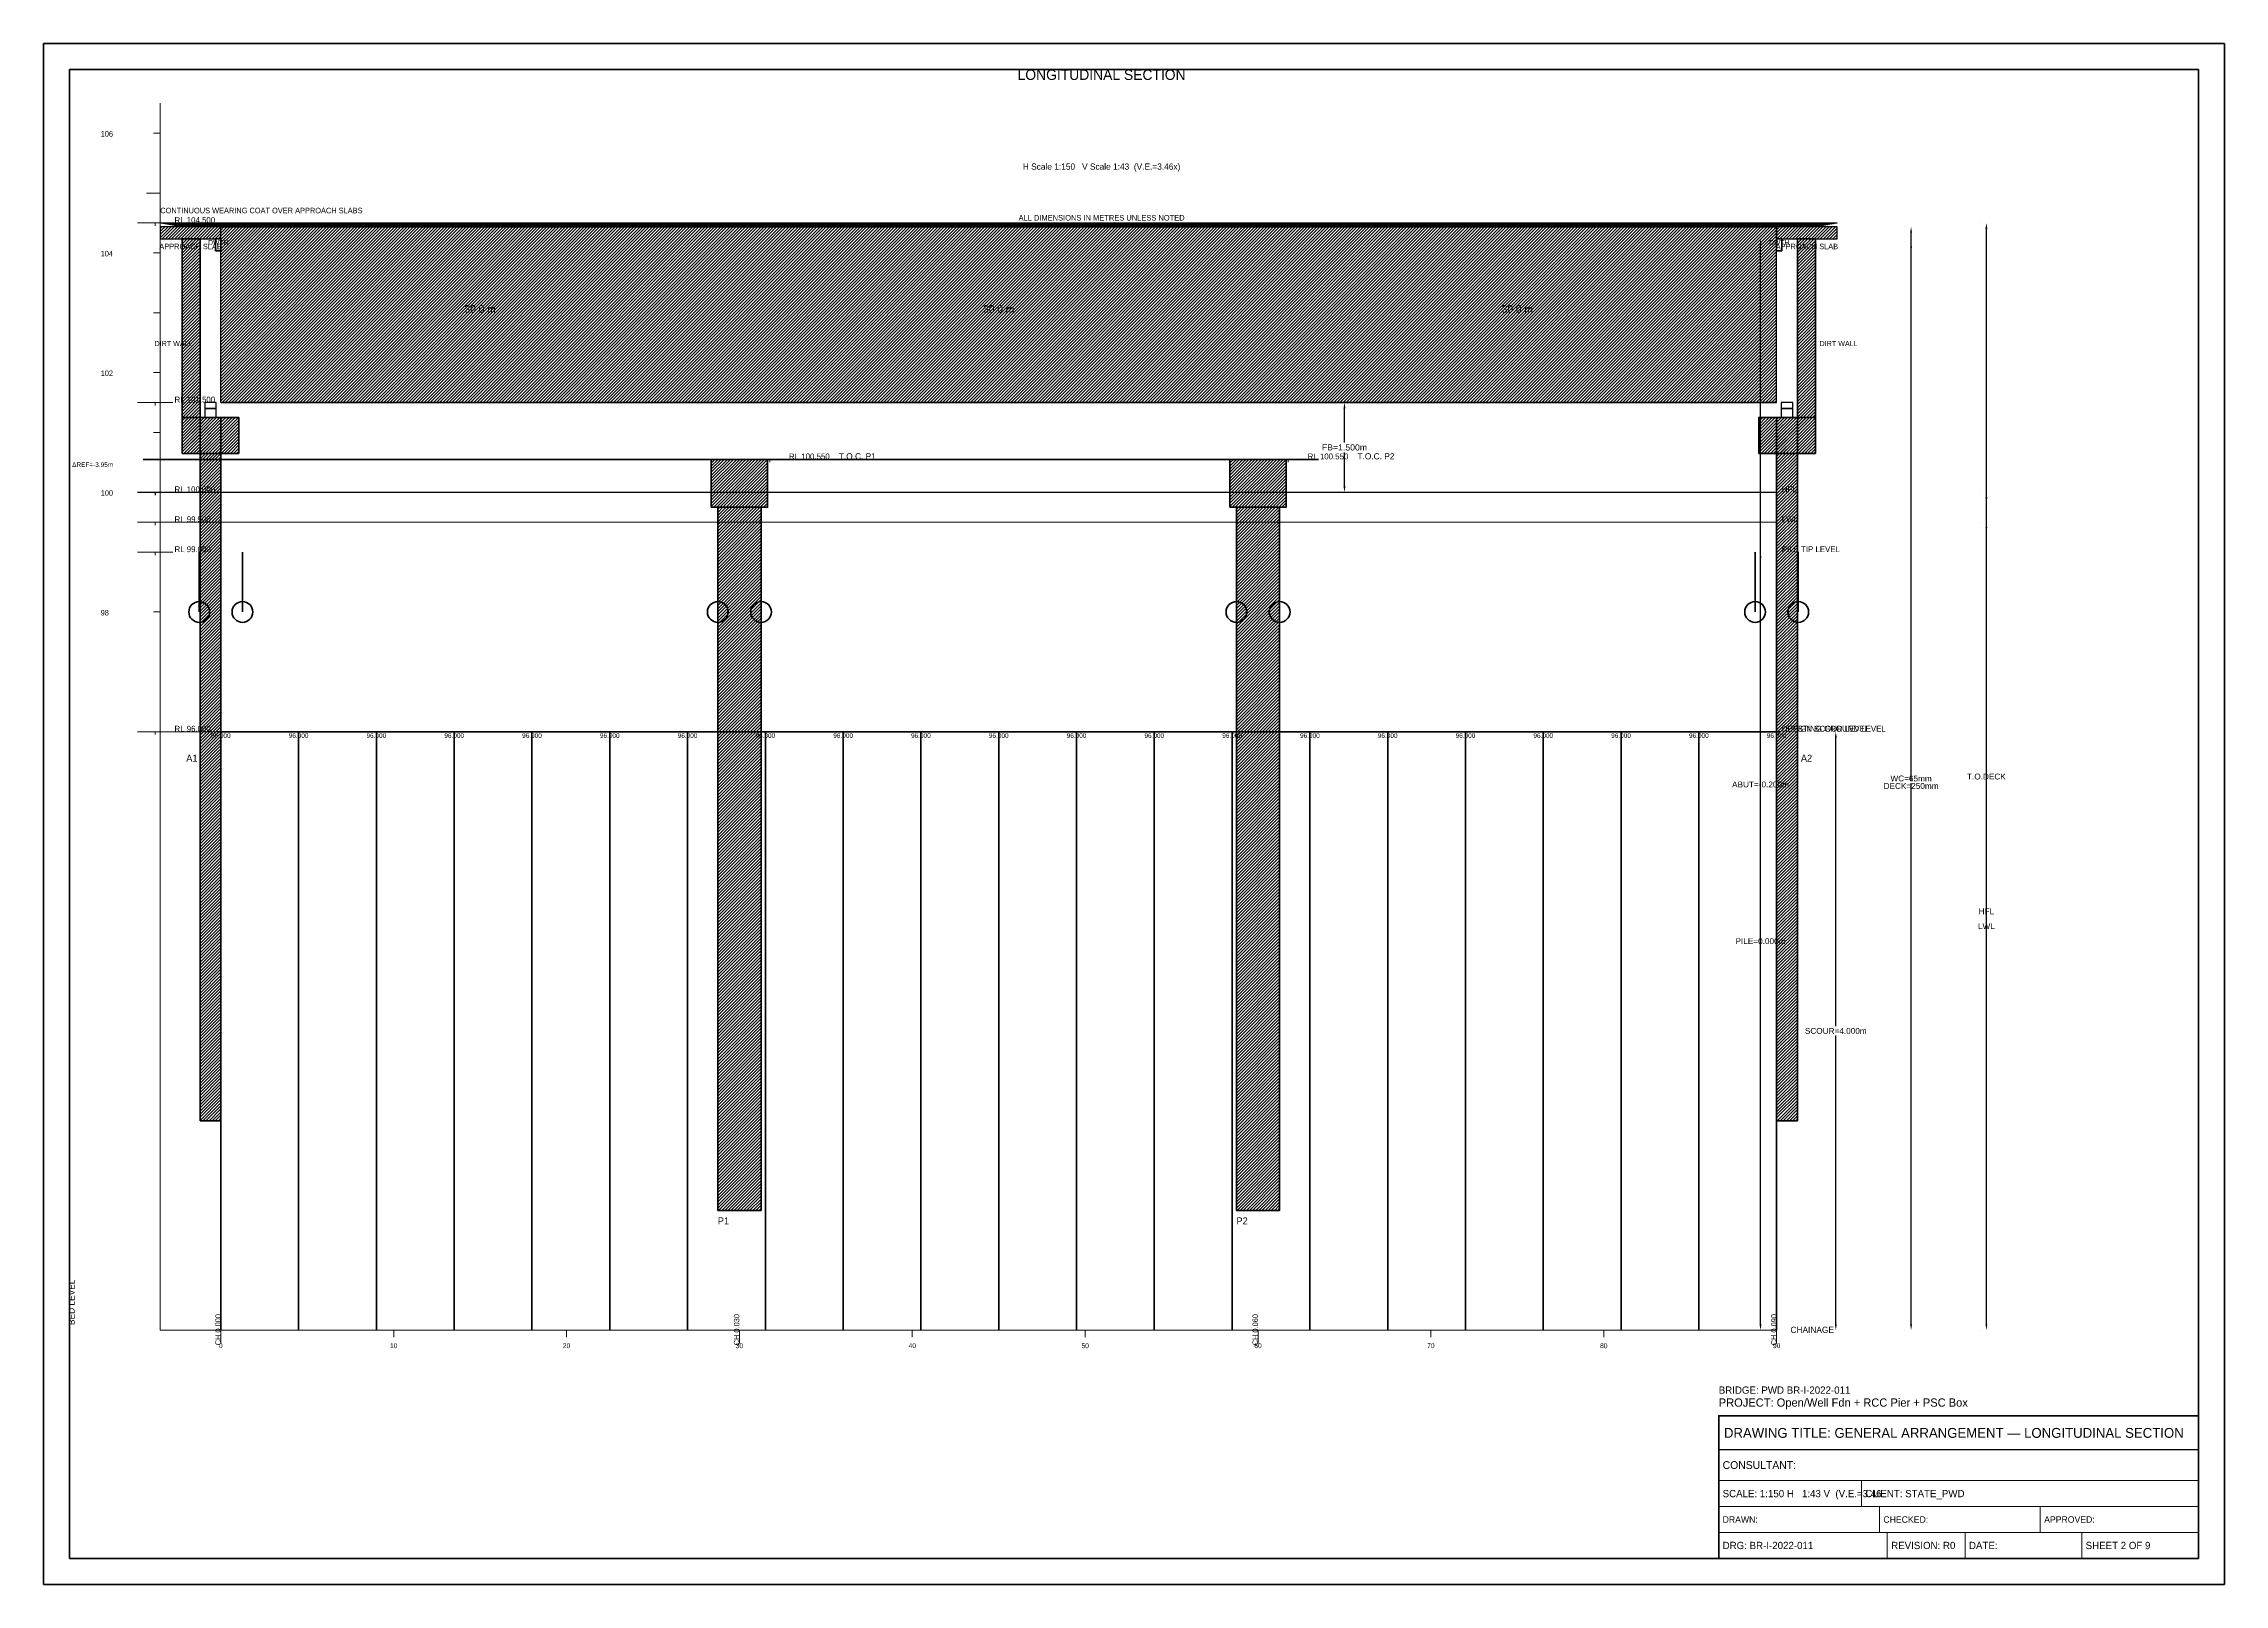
# Model space of a CAD drawing. Header units: metres. Extents: x 0 to 841, y 0 to 594.
import ezdxf
from ezdxf.enums import TextEntityAlignment as Align

# ---------------------------------------------------------------- set-up
doc = ezdxf.new("R2010")
doc.units = ezdxf.units.M
doc.linetypes.add('DASHED', pattern=[0.5, 0.375, -0.125])
doc.linetypes.add('DASHED2', pattern=[0.25, 0.1875, -0.0625])
for name, color, linetype, lineweight in [('ABUT-PROF', 4, 'Continuous', 50), ('BORDER-INNER', 7, 'Continuous', 35), ('BORDER-OUTER', 7, 'Continuous', 70), ('CIVIL-CHAINAGE', 7, 'Continuous', 18), ('CIVIL-GROUND', 3, 'Continuous', 35), ('CIVIL-HFL', 5, 'DASHED', 25), ('CIVIL-LWL', 4, 'DASHED', 18), ('CIVIL-ROAD', 7, 'Continuous', 25), ('CIVIL-SCOUR', 1, 'DASHED2', 18), ('DIM-CHAINAGE', 3, 'Continuous', 18), ('DIM-LEVEL', 3, 'Continuous', 18), ('DIM-LINEAR', 3, 'Continuous', 18), ('FOUND-PILE', 4, 'Continuous', 35), ('STRUC-HATCHING', 8, 'Continuous', 18), ('STRUC-SECTION', 2, 'Continuous', 35), ('SUB-ABUT', 3, 'Continuous', 35), ('SUB-BEARING', 5, 'Continuous', 25), ('SUB-DIRT-WALL', 3, 'Continuous', 35), ('SUB-PIER', 2, 'Continuous', 35), ('SUPER-DECK', 2, 'Continuous', 50), ('SUPER-WEARING', 8, 'Continuous', 25), ('TEXT-GENERAL', 7, 'Continuous', 18), ('TEXT-HEADER', 7, 'Continuous', 25), ('TEXT-LEVEL', 5, 'Continuous', 18), ('TEXT-SPEC', 7, 'Continuous', 13), ('TEXT-TITLE', 7, 'Continuous', 25), ('TITLEBLK-BOX', 7, 'Continuous', 50), ('TITLEBLK-TEXT', 7, 'Continuous', 18)]:
    doc.layers.add(name, color=color, linetype=linetype, lineweight=lineweight)
doc.styles.add('BRIDGE_STD', font='Arial.ttf')
doc.dimstyles.new('pmb100', dxfattribs={"dimtxt": 2.5, "dimasz": 0.9375, "dimexe": 2.5, "dimexo": 2.5, "dimtad": 0, "dimtih": 1, "dimdec": 0, "dimtxsty": 'BRIDGE_STD', "dimcen": 2.5, "dimazin": 3, "dimtfac": 1, "dimtmove": 0, "dimatfit": 3})

msp = doc.modelspace()

# ---------------------------------------------------------------- hatches: boundary and pattern name
at = {"layer": 'STRUC-HATCHING'}
h = msp.add_hatch(dxfattribs=at)
h.set_pattern_fill('ANSI31', scale=0.266667)
h.paths.add_polyline_path([(45, 518.74), (68.33, 518.74), (68.33, 523.35), (45, 523.35)])
h = msp.add_hatch(dxfattribs=at)
h.set_pattern_fill('ANSI31', scale=0.2666667)
h.paths.add_polyline_path([(68.33, 455.63), (668.33, 455.63), (668.33, 523.35), (68.33, 523.35)])
h = msp.add_hatch(dxfattribs=at)
h.set_pattern_fill('ANSI31', scale=0.2666667)
h.paths.add_polyline_path([(668.33, 518.74), (691.67, 518.74), (691.67, 523.35), (668.33, 523.35)])
h = msp.add_hatch(dxfattribs=at)
h.set_pattern_fill('ANSI31', scale=0.266667)
h.paths.add_polyline_path([(53.41, 436.02), (60.33, 436.02), (60.33, 518.74), (53.41, 518.74)])
h = msp.add_hatch(dxfattribs=at)
h.set_pattern_fill('ANSI31', scale=0.2666667)
h.paths.add_polyline_path([(676.33, 436.02), (683.26, 436.02), (683.26, 518.74), (676.33, 518.74)])
h = msp.add_hatch(dxfattribs=at)
h.set_pattern_fill('ANSI31', scale=0.266667)
h.paths.add_polyline_path([(53.41, 436.02), (75.26, 436.02), (75.26, 449.87), (53.41, 449.87)])
h = msp.add_hatch(dxfattribs=at)
h.set_pattern_fill('ANSI31', scale=0.266667)
h.paths.add_polyline_path([(60.33, 178.76), (68.33, 178.76), (68.33, 449.87), (60.33, 449.87)])
h = msp.add_hatch(dxfattribs=at)
h.set_pattern_fill('ANSI31', scale=0.2666667)
h.paths.add_polyline_path([(661.41, 436.02), (683.26, 436.02), (683.26, 449.87), (661.41, 449.87)])
h = msp.add_hatch(dxfattribs=at)
h.set_pattern_fill('ANSI31', scale=0.2666667)
h.paths.add_polyline_path([(668.33, 178.76), (676.33, 178.76), (676.33, 449.87), (668.33, 449.87)])
h = msp.add_hatch(dxfattribs=at)
h.set_pattern_fill('ANSI31', scale=0.266667)
h.paths.add_polyline_path([(257.5, 415.26), (279.17, 415.26), (279.17, 433.71), (257.5, 433.71)])
h = msp.add_hatch(dxfattribs=at)
h.set_pattern_fill('ANSI31', scale=0.266667)
h.paths.add_polyline_path([(457.5, 415.26), (479.17, 415.26), (479.17, 433.71), (457.5, 433.71)])
h = msp.add_hatch(dxfattribs=at)
h.set_pattern_fill('ANSI31', scale=0.266667)
h.paths.add_polyline_path([(260, 144.15), (276.67, 144.15), (276.67, 415.26), (260, 415.26)])
h = msp.add_hatch(dxfattribs=at)
h.set_pattern_fill('ANSI31', scale=0.266667)
h.paths.add_polyline_path([(460, 144.15), (476.67, 144.15), (476.67, 415.26), (460, 415.26)])
at = {"layer": 'SUPER-WEARING'}
h = msp.add_hatch(dxfattribs=at)
h.set_pattern_fill('SOLID')
h.paths.add_polyline_path([(45, 524.85), (691.67, 524.85), (683, 523.35), (53.67, 523.35)])

# ---------------------------------------------------------------- linework, layer by layer
at = {"layer": 'ABUT-PROF', "lineweight": 35}
for points in [[(66.33, 514.12), (68.33, 514.12), (68.33, 518.74), (66.33, 518.74), (66.33, 514.12)], [(668.33, 514.12), (670.33, 514.12), (670.33, 518.74), (668.33, 518.74), (668.33, 514.12)]]:
    msp.add_lwpolyline(points, dxfattribs=at)
at = {"layer": 'BORDER-INNER'}
msp.add_lwpolyline([(10, 10), (831, 10), (831, 584), (10, 584), (10, 10)], dxfattribs=at)
at = {"layer": 'BORDER-OUTER'}
msp.add_lwpolyline([(0, 0), (841, 0), (841, 594), (0, 594), (0, 0)], dxfattribs=at)
at = {"layer": 'CIVIL-CHAINAGE'}
for p, q in [((45, 98), (668.33, 98)), ((68.33, 98), (68.33, 95.33)), ((68.33, 96), (68.33, 92.8)), ((135, 98), (135, 95.33)), ((201.67, 98), (201.67, 95.33)), ((268.33, 98), (268.33, 95.33)), ((268.33, 96), (268.33, 92.8)), ((335, 98), (335, 95.33)), ((401.67, 98), (401.67, 95.33)), ((468.33, 98), (468.33, 95.33)), ((468.33, 96), (468.33, 92.8)), ((535, 98), (535, 95.33)), ((601.67, 98), (601.67, 95.33)), ((668.33, 98), (668.33, 95.33)), ((668.33, 96), (668.33, 92.8))]:
    msp.add_line(p, q, dxfattribs=at)
at = {"layer": 'CIVIL-GROUND', "color": 3}
for p, q in [((67, 328.73), (69.67, 328.73)), ((97, 328.73), (99.67, 328.73)), ((127, 328.73), (129.67, 328.73)), ((157, 328.73), (159.67, 328.73)), ((187, 328.73), (189.67, 328.73)), ((217, 328.73), (219.67, 328.73)), ((247, 328.73), (249.67, 328.73)), ((277, 328.73), (279.67, 328.73)), ((307, 328.73), (309.67, 328.73)), ((337, 328.73), (339.67, 328.73)), ((367, 328.73), (369.67, 328.73)), ((397, 328.73), (399.67, 328.73)), ((427, 328.73), (429.67, 328.73)), ((457, 328.73), (459.67, 328.73)), ((487, 328.73), (489.67, 328.73)), ((517, 328.73), (519.67, 328.73)), ((547, 328.73), (549.67, 328.73)), ((577, 328.73), (579.67, 328.73)), ((607, 328.73), (609.67, 328.73)), ((637, 328.73), (639.67, 328.73)), ((667, 328.73), (669.67, 328.73))]:
    msp.add_line(p, q, dxfattribs=at)
at = {"layer": 'CIVIL-GROUND', "color": 8, "linetype": 'DASHED2'}
for p, q in [((68.33, 328.73), (68.33, 98)), ((98.33, 328.73), (98.33, 98)), ((128.33, 328.73), (128.33, 98)), ((158.33, 328.73), (158.33, 98)), ((188.33, 328.73), (188.33, 98)), ((218.33, 328.73), (218.33, 98)), ((248.33, 328.73), (248.33, 98)), ((278.33, 328.73), (278.33, 98)), ((308.33, 328.73), (308.33, 98)), ((338.33, 328.73), (338.33, 98)), ((368.33, 328.73), (368.33, 98)), ((398.33, 328.73), (398.33, 98)), ((428.33, 328.73), (428.33, 98)), ((458.33, 328.73), (458.33, 98)), ((488.33, 328.73), (488.33, 98)), ((518.33, 328.73), (518.33, 98)), ((548.33, 328.73), (548.33, 98)), ((578.33, 328.73), (578.33, 98)), ((608.33, 328.73), (608.33, 98)), ((638.33, 328.73), (638.33, 98)), ((668.33, 328.73), (668.33, 98))]:
    msp.add_line(p, q, dxfattribs=at)
at = {"layer": 'CIVIL-GROUND', "color": 3}
msp.add_lwpolyline([(68.33, 328.73), (98.33, 328.73), (128.33, 328.73), (158.33, 328.73), (188.33, 328.73), (218.33, 328.73), (248.33, 328.73), (278.33, 328.73), (308.33, 328.73), (338.33, 328.73), (368.33, 328.73), (398.33, 328.73), (428.33, 328.73), (458.33, 328.73), (488.33, 328.73), (518.33, 328.73), (548.33, 328.73), (578.33, 328.73), (608.33, 328.73), (638.33, 328.73), (668.33, 328.73)], dxfattribs=at)
at = {"layer": 'CIVIL-HFL'}
for p, q in [((36.2, 421.02), (49.8, 421.02)), ((43, 421.02), (43, 419.89))]:
    msp.add_line(p, q, dxfattribs=at)
at = {"layer": 'CIVIL-HFL', "color": 5}
msp.add_line((45, 421.02), (668.33, 421.02), dxfattribs=at)
at = {"layer": 'CIVIL-LWL'}
for p, q in [((36.2, 409.49), (49.8, 409.49)), ((43, 409.49), (43, 408.35))]:
    msp.add_line(p, q, dxfattribs=at)
at = {"layer": 'CIVIL-LWL', "color": 4}
msp.add_line((45, 409.49), (668.33, 409.49), dxfattribs=at)
at = {"layer": 'CIVIL-ROAD', "lineweight": 25}
for points in [[(45, 518.74), (68.33, 518.74), (68.33, 523.35), (45, 523.35), (45, 518.74)], [(668.33, 518.74), (691.67, 518.74), (691.67, 523.35), (668.33, 523.35), (668.33, 518.74)]]:
    msp.add_lwpolyline(points, dxfattribs=at)
at = {"layer": 'CIVIL-SCOUR'}
for p, q in [((36.2, 328.73), (49.8, 328.73)), ((43, 328.73), (43, 327.6))]:
    msp.add_line(p, q, dxfattribs=at)
at = {"layer": 'CIVIL-SCOUR', "color": 1}
msp.add_line((45, 328.73), (668.33, 328.73), dxfattribs=at)
at = {"layer": 'DIM-LEVEL'}
for p, q in [((45, 98), (45, 571)), ((42.33, 559.46), (45, 559.46)), ((39.67, 536.39), (45, 536.39)), ((36.2, 524.85), (49.8, 524.85)), ((43, 524.85), (43, 523.72)), ((42.33, 513.32), (45, 513.32)), ((42.33, 490.24), (45, 490.24)), ((42.33, 467.17), (45, 467.17)), ((36.2, 455.63), (49.8, 455.63)), ((43, 455.63), (43, 454.5)), ((42.33, 444.1), (45, 444.1)), ((273.2, 433.71), (286.8, 433.71)), ((280, 433.71), (280, 432.58)), ((473.2, 433.71), (486.8, 433.71)), ((480, 433.71), (480, 432.58)), ((39.67, 421.02), (45, 421.02)), ((36.2, 397.95), (49.8, 397.95)), ((42.33, 397.95), (45, 397.95)), ((43, 397.95), (43, 396.82)), ((42.33, 374.88), (45, 374.88))]:
    msp.add_line(p, q, dxfattribs=at)
at = {"layer": 'FOUND-PILE', "lineweight": 35}
for p, q in [((60, 374.88), (60, 397.95)), ((76.67, 374.88), (76.67, 397.95)), ((260, 374.88), (260, 397.95)), ((276.67, 374.88), (276.67, 397.95)), ((460, 374.88), (460, 397.95)), ((476.67, 374.88), (476.67, 397.95)), ((660, 374.88), (660, 397.95)), ((676.67, 374.88), (676.67, 397.95))]:
    msp.add_line(p, q, dxfattribs=at)
at = {"layer": 'FOUND-PILE'}
for centre in [(60, 374.88), (76.67, 374.88), (260, 374.88), (276.67, 374.88), (460, 374.88), (476.67, 374.88), (660, 374.88), (676.67, 374.88)]:
    msp.add_circle(centre, 4, dxfattribs=at)
at = {"layer": 'STRUC-SECTION', "color": 8, "linetype": 'DASHED'}
for p in [(291.67, 433.71), (491.67, 433.71)]:
    msp.add_line(p, (38.33, 433.71), dxfattribs=at)
at = {"layer": 'SUB-ABUT', "lineweight": 40}
for points in [[(53.41, 436.02), (75.26, 436.02), (75.26, 449.87), (53.41, 449.87), (53.41, 436.02)], [(60.33, 178.76), (68.33, 178.76), (68.33, 449.87), (60.33, 449.87), (60.33, 178.76)], [(661.41, 436.02), (683.26, 436.02), (683.26, 449.87), (661.41, 449.87), (661.41, 436.02)], [(668.33, 178.76), (676.33, 178.76), (676.33, 449.87), (668.33, 449.87), (668.33, 178.76)]]:
    msp.add_lwpolyline(points, dxfattribs=at)
at = {"layer": 'SUB-ABUT', "lineweight": 30}
for points in [[(62.13, 449.87), (66.53, 449.87), (66.53, 453.33), (62.13, 453.33), (62.13, 449.87)], [(670.13, 449.87), (674.53, 449.87), (674.53, 453.33), (670.13, 453.33), (670.13, 449.87)]]:
    msp.add_lwpolyline(points, dxfattribs=at)
at = {"layer": 'SUB-BEARING', "lineweight": 30}
for points in [[(62.13, 453.33), (66.53, 453.33), (66.53, 455.63), (62.13, 455.63), (62.13, 453.33)], [(670.13, 453.33), (674.53, 453.33), (674.53, 455.63), (670.13, 455.63), (670.13, 453.33)]]:
    msp.add_lwpolyline(points, dxfattribs=at)
at = {"layer": 'SUB-DIRT-WALL', "lineweight": 40}
for points in [[(53.41, 436.02), (60.33, 436.02), (60.33, 518.74), (53.41, 518.74), (53.41, 436.02)], [(676.33, 436.02), (683.26, 436.02), (683.26, 518.74), (676.33, 518.74), (676.33, 436.02)]]:
    msp.add_lwpolyline(points, dxfattribs=at)
at = {"layer": 'SUB-PIER', "lineweight": 40}
for points in [[(257.5, 415.26), (279.17, 415.26), (279.17, 433.71), (257.5, 433.71), (257.5, 415.26)], [(457.5, 415.26), (479.17, 415.26), (479.17, 433.71), (457.5, 433.71), (457.5, 415.26)], [(260, 144.15), (276.67, 144.15), (276.67, 415.26), (260, 415.26), (260, 144.15)], [(460, 144.15), (476.67, 144.15), (476.67, 415.26), (460, 415.26), (460, 144.15)]]:
    msp.add_lwpolyline(points, dxfattribs=at)
at = {"layer": 'SUPER-DECK'}
for p, q in [((68.33, 523.35), (668.33, 523.35)), ((68.33, 455.63), (668.33, 455.63))]:
    msp.add_line(p, q, dxfattribs=at)
at = {"layer": 'SUPER-DECK', "lineweight": 25}
for p, q in [((68.33, 455.63), (68.33, 523.35)), ((668.33, 455.63), (668.33, 523.35))]:
    msp.add_line(p, q, dxfattribs=at)
at = {"layer": 'SUPER-WEARING', "lineweight": 25}
msp.add_lwpolyline([(45, 524.85), (691.67, 524.85), (683, 523.35), (53.67, 523.35), (45, 524.85)], dxfattribs=at)
at = {"layer": 'TITLEBLK-BOX', "lineweight": 50}
msp.add_lwpolyline([(646, 10), (831, 10), (831, 65), (646, 65), (646, 10)], dxfattribs=at)
at = {"layer": 'TITLEBLK-BOX', "lineweight": 30}
msp.add_lwpolyline([(646, 52), (831, 52), (831, 65), (646, 65), (646, 52)], dxfattribs=at)
at = {"layer": 'TITLEBLK-BOX', "lineweight": 18}
for points in [[(646, 40), (831, 40), (831, 52), (646, 52), (646, 40)], [(646, 30), (701, 30), (701, 40), (646, 40), (646, 30)], [(701, 30), (831, 30), (831, 40), (701, 40), (701, 30)], [(646, 20), (708, 20), (708, 30), (646, 30), (646, 20)], [(708, 20), (770, 20), (770, 30), (708, 30), (708, 20)], [(770, 20), (831, 20), (831, 30), (770, 30), (770, 20)], [(646, 10), (711, 10), (711, 20), (646, 20), (646, 10)], [(711, 10), (741, 10), (741, 20), (711, 20), (711, 10)], [(741, 10), (786, 10), (786, 20), (741, 20), (741, 10)], [(786, 10), (831, 10), (831, 20), (786, 20), (786, 10)]]:
    msp.add_lwpolyline(points, dxfattribs=at)

# ---------------------------------------------------------------- texts
at = {"layer": 'CIVIL-GROUND', "color": 3}
msp.add_text('EXISTING GROUND LEVEL', height=2.2667, dxfattribs=at).set_placement((671.67, 328.73))
at = {"layer": 'CIVIL-HFL', "color": 5}
msp.add_text('HFL', height=2.267, dxfattribs=at).set_placement((670.33, 421.02))
at = {"layer": 'CIVIL-LWL', "color": 4}
msp.add_text('LWL', height=2.267, dxfattribs=at).set_placement((670.33, 409.49))
at = {"layer": 'CIVIL-SCOUR', "color": 1}
msp.add_text('DESIGN SCOUR LEVEL', height=2.2667, dxfattribs=at).set_placement((670.33, 328.73))
at = {"layer": 'DIM-CHAINAGE'}
for s, p in [('CH 0.000', (68.33, 92.16)), ('CH 0.030', (268.33, 92.16)), ('CH 0.060', (468.33, 92.16)), ('CH 0.090', (668.33, 92.16))]:
    msp.add_text(s, height=2.133, rotation=90, dxfattribs=at).set_placement(p)
at = {"layer": 'TEXT-GENERAL'}
for p in [(168.33, 490.24), (368.33, 490.24), (568.33, 490.24)]:
    msp.add_text('30.0 m', height=2.933, dxfattribs=at).set_placement(p, align=Align.CENTER)
for s, height, p in [('PILE TIP LEVEL', 2.2667, (670.33, 397.95)), ('A1', 2.667, (55, 317.2)), ('A2', 2.667, (677.67, 317.2)), ('P1', 2.667, (260, 138.81)), ('P2', 2.667, (460, 138.81))]:
    msp.add_text(s, height=height, dxfattribs=at).set_placement(p)
at = {"layer": 'TEXT-HEADER'}
msp.add_text('LONGITUDINAL SECTION', height=4, dxfattribs=at).set_placement((408, 580), align=Align.CENTER)
for s, p in [('T.O.C. P1', (306.67, 433.71)), ('T.O.C. P2', (506.67, 433.71))]:
    msp.add_text(s, height=2.4, dxfattribs=at).set_placement(p)
at = {"layer": 'TEXT-LEVEL'}
for s, height, p in [('106', 2.133, (22, 558.13)), ('RL 104.500', 2.267, (50.48, 524.85)), ('104', 2.133, (22, 511.98)), ('102', 2.133, (22, 465.84)), ('RL 101.500', 2.267, (50.48, 455.63)), ('RL 100.550', 2.267, (287.48, 433.71)), ('RL 100.550', 2.267, (487.48, 433.71)), ('100', 2.133, (22, 419.69)), ('RL 100.000', 2.267, (50.48, 421.02)), ('RL 99.500', 2.267, (50.48, 409.49)), ('RL 99.000', 2.267, (50.48, 397.95)), ('98', 2.133, (22, 373.54)), ('RL 96.000', 2.267, (50.48, 328.73)), ('CHAINAGE', 2.4, (673.67, 96.93))]:
    msp.add_text(s, height=height, dxfattribs=at).set_placement(p)
at = {"layer": 'TEXT-LEVEL', "color": 8}
for p in [(68.33, 326.33), (98.33, 326.33), (128.33, 326.33), (158.33, 326.33), (188.33, 326.33), (218.33, 326.33), (248.33, 326.33), (278.33, 326.33), (308.33, 326.33), (338.33, 326.33), (368.33, 326.33), (398.33, 326.33), (428.33, 326.33), (458.33, 326.33), (488.33, 326.33), (518.33, 326.33), (548.33, 326.33), (578.33, 326.33), (608.33, 326.33), (638.33, 326.33), (668.33, 326.33)]:
    msp.add_text('96.000', height=1.8, dxfattribs=at).set_placement(p, align=Align.CENTER)
at = {"layer": 'TEXT-LEVEL'}
msp.add_text('BED LEVEL', height=2.4, rotation=90, dxfattribs=at).set_placement((12, 100))
for s, height, p in [('0', 1.87, (68.33, 91.07)), ('10', 1.867, (135, 91.07)), ('20', 1.867, (201.67, 91.07)), ('30', 1.867, (268.33, 91.07)), ('40', 1.867, (335, 91.07)), ('50', 1.867, (401.67, 91.07)), ('60', 1.867, (468.33, 91.07)), ('70', 1.867, (535, 91.07)), ('80', 1.867, (601.67, 91.07)), ('90', 1.867, (668.33, 91.07))]:
    msp.add_text(s, height=height, dxfattribs=at).set_placement(p, align=Align.CENTER)
at = {"layer": 'TEXT-SPEC'}
for s, height, p in [('H Scale 1:150   V Scale 1:43  (V.E.=3.46x)', 2.4, (408, 545.39)), ('APPROACH SLAB', 2.1333, (56.67, 514.74)), ('APPROACH SLAB', 2.1333, (680, 514.74))]:
    msp.add_text(s, height=height, dxfattribs=at).set_placement(p, align=Align.CENTER)
at = {"layer": 'TEXT-SPEC', "color": 8}
for s, height, p in [('CONTINUOUS WEARING COAT OVER APPROACH SLABS', 2.1333, (45, 528.59)), ('ΔREF=-3.95m', 1.8, (11, 430.78)), ('ΔREF=-3.95m', 1.8, (11, 430.78))]:
    msp.add_text(s, height=height, dxfattribs=at).set_placement(p)
msp.add_text('ALL DIMENSIONS IN METRES UNLESS NOTED', height=2.16, dxfattribs=at).set_placement((408, 525.78), align=Align.CENTER)
at = {"layer": 'TEXT-SPEC', "color": 4}
for p in [(67.33, 516.43), (669.33, 516.43)]:
    msp.add_text('DWTH', height=1.867, dxfattribs=at).set_placement(p, align=Align.CENTER)
at = {"layer": 'TEXT-SPEC'}
for p in [(42.74, 477.38), (684.86, 477.38)]:
    msp.add_text('DIRT WALL', height=2, dxfattribs=at).set_placement(p)
at = {"layer": 'TEXT-TITLE'}
for s, height, p in [('PROJECT: Open/Well Fdn + RCC Pier + PSC Box', 3.2, (646, 68.5)), ('DRAWING TITLE: GENERAL ARRANGEMENT — LONGITUDINAL SECTION', 3.8, (648, 56.5))]:
    msp.add_text(s, height=height, dxfattribs=at).set_placement(p)
at = {"layer": 'TITLEBLK-TEXT'}
for s, height, p in [('BRIDGE: PWD BR-I-2022-011', 2.8, (646, 73.5)), ('CONSULTANT: ', 3, (647.5, 44.5)), ('SCALE: 1:150 H   1:43 V  (V.E.=3.46', 2.8, (647.5, 33.6)), ('CLIENT: STATE_PWD', 2.8, (702.5, 33.6)), ('DRAWN: ', 2.5, (647.5, 23.75)), ('CHECKED: ', 2.5, (709.5, 23.75)), ('APPROVED: ', 2.5, (771.5, 23.75)), ('DRG: BR-I-2022-011', 2.8, (647.5, 13.6)), ('REVISION: R0', 2.8, (712.5, 13.6)), ('DATE: ', 2.8, (742.5, 13.6)), ('SHEET 2 OF 9', 2.8, (787.5, 13.6))]:
    msp.add_text(s, height=height, dxfattribs=at).set_placement(p)

# ---------------------------------------------------------------- dimensions: what is measured, and where the dimension line sits
at = {"layer": 'DIM-LINEAR'}
for base, p1, p2, text, override in [((720.18, 98), (720.18, 98), (720.18, 523.35), 'WC=65mm', {"dimtxt": 2.266667, "dimasz": 2.266667, "dimgap": 0.906667, "dimclrt": 3}), ((749.22, 98), (749.22, 98), (749.22, 524.85), 'T.O.DECK', {"dimtxt": 2.266667, "dimasz": 2.266667, "dimgap": 0.906667, "dimclrt": 3}), ((662.1, 98), (662.1, 98), (662.1, 518.74), 'ABUT=-0.200m', {"dimtxt": 2.266667, "dimasz": 2.266667, "dimgap": 0.906667, "dimclrt": 3}), ((720.18, 98), (720.18, 98), (720.18, 517.59), 'DECK=250mm', {"dimtxt": 2.266667, "dimasz": 2.266667, "dimgap": 0.906667, "dimclrt": 3}), ((501.67, 421.02), (488.33, 421.02), (488.33, 455.63), 'FB=1.500m', {"dimtxt": 2.4, "dimasz": 2.4, "dimgap": 0.96, "dimclrt": 3}), ((749.22, 98), (749.22, 98), (749.22, 421.02), 'HFL', {"dimtxt": 2.266667, "dimasz": 2.266667, "dimgap": 0.906667, "dimclrt": 3}), ((749.22, 98), (749.22, 98), (749.22, 409.49), 'LWL', {"dimtxt": 2.266667, "dimasz": 2.266667, "dimgap": 0.906667, "dimclrt": 3}), ((662.1, 98), (662.1, 98), (662.1, 397.95), 'PILE=0.000m', {"dimtxt": 2.266667, "dimasz": 2.266667, "dimgap": 0.906667, "dimclrt": 3}), ((691.14, 98), (691.14, 98), (691.14, 328.73), 'SCOUR=4.000m', {"dimtxt": 2.266667, "dimasz": 2.266667, "dimgap": 0.906667, "dimclrt": 3})]:
    msp.add_linear_dim(base=base, p1=p1, p2=p2, angle=90, text=text, dimstyle='pmb100', override=override, dxfattribs=at).render()

doc.saveas('drawing.dxf')
